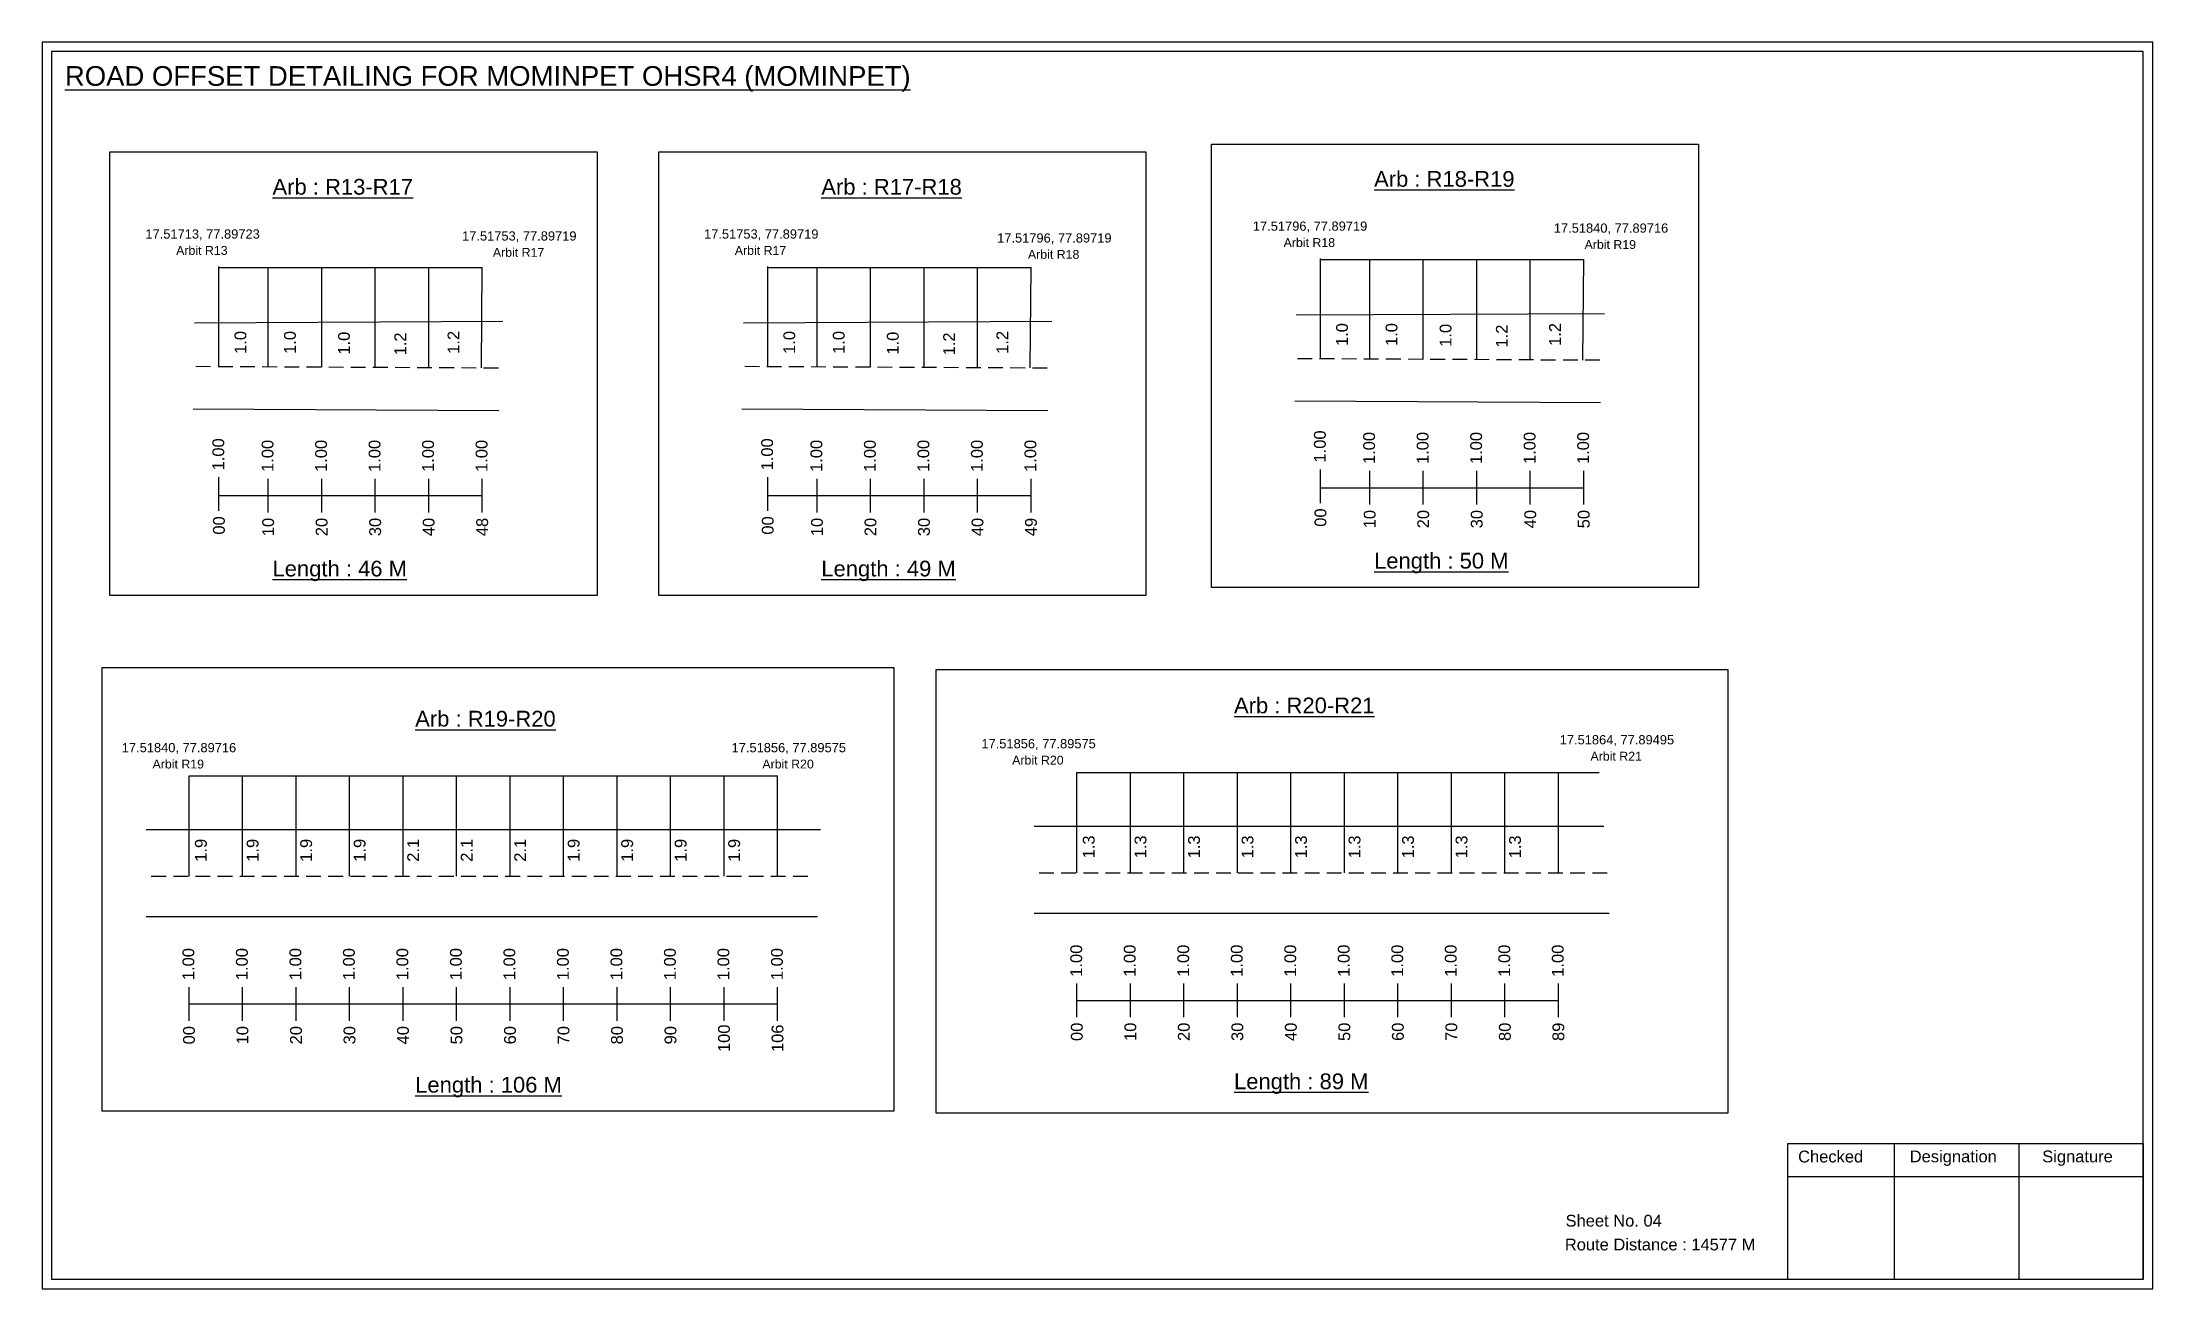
# Model space of a CAD drawing. Header units: inches. Extents: x 777 to 9331, y 1229 to 5049.
# Drawn here: x 5242 to 5778, y 2594 to 2911 of the extents above; entities that cross this region are included whole.
import ezdxf

# ---------------------------------------------------------------- set-up
doc = ezdxf.new("R2010")
doc.units = ezdxf.units.IN
doc.header["$MEASUREMENT"] = 0
doc.linetypes.add('DASHED2', pattern=[0.375, 0.25, -0.125])
doc.layers.add('PDF_Geometry', color=7, linetype='Continuous')
doc.layers.add('PDF_Text', color=5, linetype='Continuous')
doc.styles.add('PDF Arial', font='arial.ttf')
doc.styles.get("Standard").update_dxf_attribs({"font": 'arial.ttf'})

msp = doc.modelspace()

# ---------------------------------------------------------------- texts
at = {"color": 242, "true_color": 0xcd2027}
for s, height, p in [('%%UROAD OFFSET DETAILING FOR MOMINPET OHSR4 (MOMINPET)', 5, (5247.55, 2900.11)), ('%%UArb : R13-R17', 4, (5300.31, 2872.45)), ('%%UArb : R17-R18', 4, (5439.81, 2872.45)), ('%%UArb : R18-R19', 4, (5580.31, 2874.45)), ('%%ULength : 46 M', 4, (5300.31, 2775.45)), ('%%ULength : 49 M', 4, (5439.81, 2775.45)), ('%%ULength : 50 M', 4, (5580.31, 2777.45)), ('%%UArb : R19-R20', 4, (5336.58, 2737.31)), ('%%UArb : R20-R21', 4, (5544.71, 2740.68)), ('%%ULength : 106 M', 4, (5336.58, 2644.31)), ('%%ULength : 89 M', 4, (5544.71, 2645.18))]:
    msp.add_text(s, height=height, dxfattribs=at).set_placement(p)
at = {"color": 5}
for s, height, p in [('17.51796, 77.89719', 2.34, (5549.5, 2863.29)), ('17.51840, 77.89716', 2.34, (5626, 2862.79)), ('17.51713, 77.89723', 2.34, (5268, 2861.29)), ('Arbit R13', 2.246, (5275.82, 2857.16)), ('17.51753, 77.89719', 2.34, (5348.5, 2860.79)), ('17.51753, 77.89719', 2.34, (5410, 2861.28)), ('Arbit R17', 2.246, (5417.82, 2857.16)), ('17.51796, 77.89719', 2.34, (5484.5, 2860.28)), ('Arbit R18', 2.246, (5557.32, 2859.16)), ('Arbit R19', 2.246, (5633.82, 2858.66)), ('Arbit R17', 2.246, (5356.32, 2856.66)), ('Arbit R18', 2.246, (5492.32, 2856.16)), ('17.51840, 77.89716', 2.34, (5262, 2730.79)), ('17.51856, 77.89575', 2.34, (5417, 2730.79)), ('17.51856, 77.89575', 2.34, (5480.5, 2731.79)), ('17.51864, 77.89495', 2.34, (5627.5, 2732.79)), ('Arbit R21', 2.246, (5635.32, 2728.66)), ('Arbit R19', 2.246, (5269.82, 2726.66)), ('Arbit R20', 2.246, (5424.82, 2726.66)), ('Arbit R20', 2.246, (5488.32, 2727.66))]:
    msp.add_text(s, height=height, dxfattribs=at).set_placement(p)
for s, p in [('1.0', (5573.66, 2833.99)), ('1.0', (5586.24, 2833.99)), ('1.0', (5599.98, 2833.8)), ('1.2', (5614.29, 2833.61)), ('1.2', (5627.81, 2834.02)), ('1.0', (5293.66, 2831.99)), ('1.0', (5306.24, 2831.99)), ('1.0', (5319.98, 2831.8)), ('1.2', (5334.29, 2831.61)), ('1.2', (5347.81, 2832.02)), ('1.0', (5433.16, 2831.99)), ('1.0', (5445.74, 2831.99)), ('1.0', (5459.48, 2831.8)), ('1.2', (5473.79, 2831.61)), ('1.2', (5487.31, 2832.02)), ('1.3', (5509.28, 2703.81)), ('1.3', (5522.44, 2703.81)), ('1.3', (5536.04, 2703.81)), ('1.3', (5549.64, 2703.81)), ('1.3', (5563.24, 2703.81)), ('1.3', (5576.84, 2703.81)), ('1.3', (5590.44, 2703.81)), ('1.3', (5604.04, 2703.81)), ('1.3', (5617.64, 2703.81)), ('1.9', (5283.6, 2702.96)), ('1.9', (5296.76, 2702.96)), ('1.9', (5310.36, 2702.96)), ('1.9', (5323.96, 2702.96)), ('2.1', (5337.56, 2702.96)), ('2.1', (5351.16, 2702.96)), ('2.1', (5364.76, 2702.96)), ('1.9', (5378.36, 2702.96)), ('1.9', (5391.96, 2702.96)), ('1.9', (5405.56, 2702.96)), ('1.9', (5419.16, 2702.96))]:
    msp.add_text(s, height=3, rotation=90).set_placement(p)
at = {"color": 217, "true_color": 0x93278f}
for s, p in [('1.00', (5568.03, 2804.39)), ('1.00', (5580.55, 2804)), ('1.00', (5594.15, 2804)), ('1.00', (5607.75, 2804)), ('1.00', (5621.35, 2804)), ('1.00', (5634.95, 2804)), ('1.00', (5288.03, 2802.39)), ('1.00', (5300.55, 2802)), ('1.00', (5314.15, 2802)), ('1.00', (5327.75, 2802)), ('1.00', (5341.35, 2802)), ('1.00', (5354.95, 2802)), ('1.00', (5427.53, 2802.39)), ('1.00', (5440.05, 2802)), ('1.00', (5453.65, 2802)), ('1.00', (5467.25, 2802)), ('1.00', (5480.85, 2802)), ('1.00', (5494.45, 2802)), ('00', (5288.18, 2786.07)), ('10', (5300.7, 2785.68)), ('20', (5314.3, 2785.68)), ('30', (5327.9, 2785.68)), ('40', (5341.5, 2785.68)), ('48', (5355.1, 2785.68)), ('00', (5427.68, 2786.07)), ('10', (5440.2, 2785.68)), ('20', (5453.8, 2785.68)), ('30', (5467.4, 2785.68)), ('40', (5481, 2785.68)), ('49', (5494.6, 2785.68)), ('00', (5568.18, 2788.07)), ('10', (5580.7, 2787.68)), ('20', (5594.3, 2787.68)), ('30', (5607.9, 2787.68)), ('40', (5621.5, 2787.68)), ('50', (5635.1, 2787.68)), ('1.00', (5280.42, 2672.88)), ('1.00', (5294.02, 2672.88)), ('1.00', (5307.62, 2672.88)), ('1.00', (5321.22, 2672.88)), ('1.00', (5334.82, 2672.88)), ('1.00', (5348.42, 2672.88)), ('1.00', (5362.02, 2672.88)), ('1.00', (5375.62, 2672.88)), ('1.00', (5389.22, 2672.88)), ('1.00', (5402.82, 2672.88)), ('1.00', (5416.42, 2672.88)), ('1.00', (5430.02, 2672.88)), ('1.00', (5506.1, 2673.74)), ('1.00', (5519.7, 2673.74)), ('1.00', (5533.3, 2673.74)), ('1.00', (5546.9, 2673.74)), ('1.00', (5560.5, 2673.74)), ('1.00', (5574.1, 2673.74)), ('1.00', (5587.7, 2673.74)), ('1.00', (5601.3, 2673.74)), ('1.00', (5614.9, 2673.74)), ('1.00', (5628.5, 2673.74)), ('00', (5280.57, 2656.56)), ('10', (5294.17, 2656.56)), ('20', (5307.77, 2656.56)), ('30', (5321.37, 2656.56)), ('40', (5334.97, 2656.56)), ('50', (5348.57, 2656.56)), ('60', (5362.17, 2656.56)), ('70', (5375.77, 2656.56)), ('80', (5389.37, 2656.56)), ('90', (5402.97, 2656.56)), ('100', (5416.57, 2654.61)), ('106', (5430.17, 2654.61)), ('00', (5506.25, 2657.42)), ('10', (5519.85, 2657.42)), ('20', (5533.45, 2657.42)), ('30', (5547.05, 2657.42)), ('40', (5560.65, 2657.42)), ('50', (5574.25, 2657.42)), ('60', (5587.85, 2657.42)), ('70', (5601.45, 2657.42)), ('80', (5615.05, 2657.42)), ('89', (5628.65, 2657.42))]:
    msp.add_text(s, height=3, rotation=90, dxfattribs=at).set_placement(p)
for s, p in [('Sheet No. 04', (5628.99, 2610.27)), ('Route Distance : 14577 M', (5628.8, 2604.22))]:
    msp.add_text(s, height=3).set_placement(p)
at = {"layer": 'PDF_Text', "color": 7, "attachment_point": 7, "style": 'PDF Arial'}
for s, insert, char_height in [('Checked', (5688.09, 2626.52), 3.001), ('Designation', (5716.47, 2625.69), 3.0006), ('Signature', (5750.15, 2625.69), 3.001)]:
    msp.add_mtext(s, dxfattribs=dict(at, insert=insert, char_height=char_height))

# ---------------------------------------------------------------- linework, layer by layer
for p, q in [((5286.7, 2828.71), (5286.7, 2854.24)), ((5426.2, 2828.71), (5426.2, 2854.24)), ((5566.7, 2830.71), (5566.7, 2856.24)), ((5579.22, 2830.66), (5579.22, 2855.94)), ((5592.82, 2830.6), (5592.82, 2855.94)), ((5606.42, 2830.66), (5606.42, 2855.94)), ((5620.02, 2830.41), (5620.02, 2855.94)), ((5633.4, 2830.44), (5633.62, 2855.94)), ((5299.22, 2828.66), (5299.22, 2853.94)), ((5312.82, 2828.6), (5312.82, 2853.94)), ((5326.42, 2828.66), (5326.42, 2853.94)), ((5340.02, 2828.41), (5340.02, 2853.94)), ((5353.4, 2828.44), (5353.62, 2853.94)), ((5438.72, 2828.66), (5438.72, 2853.94)), ((5452.32, 2828.6), (5452.32, 2853.94)), ((5465.92, 2828.66), (5465.92, 2853.94)), ((5479.52, 2828.41), (5479.52, 2853.94)), ((5492.9, 2828.44), (5493.12, 2853.94)), ((5280.5, 2839.91), (5358.87, 2840.27)), ((5420, 2839.91), (5498.37, 2840.27)), ((5560.5, 2841.91), (5638.87, 2842.27)), ((5280.13, 2818.06), (5357.86, 2817.63)), ((5419.63, 2818.06), (5497.36, 2817.63)), ((5560.13, 2820.06), (5637.86, 2819.63)), ((5504.77, 2700.14), (5504.77, 2725.68)), ((5518.37, 2700.14), (5518.37, 2725.68)), ((5531.97, 2700.14), (5531.97, 2725.68)), ((5545.57, 2700.14), (5545.57, 2725.68)), ((5559.17, 2700.14), (5559.17, 2725.68)), ((5572.77, 2700.14), (5572.77, 2725.68)), ((5586.37, 2700.14), (5586.37, 2725.68)), ((5599.97, 2700.14), (5599.97, 2725.68)), ((5613.57, 2700.14), (5613.57, 2725.68)), ((5627.17, 2700.14), (5627.17, 2725.68)), ((5279.09, 2699.28), (5279.09, 2724.82)), ((5292.69, 2699.28), (5292.69, 2724.82)), ((5306.29, 2699.28), (5306.29, 2724.82)), ((5319.89, 2699.28), (5319.89, 2724.82)), ((5333.49, 2699.28), (5333.49, 2724.82)), ((5347.09, 2699.28), (5347.09, 2724.82)), ((5360.69, 2699.28), (5360.69, 2724.82)), ((5374.29, 2699.28), (5374.29, 2724.82)), ((5387.89, 2699.28), (5387.89, 2724.82)), ((5401.49, 2699.28), (5401.49, 2724.82)), ((5415.09, 2699.28), (5415.09, 2724.82)), ((5428.69, 2699.28), (5428.69, 2724.82)), ((5268.22, 2711.17), (5439.57, 2711.17)), ((5493.9, 2712.02), (5638.68, 2712.02)), ((5438.88, 2688.98), (5268.22, 2688.98)), ((5640.1, 2689.84), (5493.9, 2689.84))]:
    msp.add_line(p, q)
at = {"color": 5}
for p, q in [((5566.7, 2855.94), (5633.62, 2855.94)), ((5286.7, 2853.94), (5353.62, 2853.94)), ((5426.2, 2853.94), (5493.12, 2853.94)), ((5504.77, 2725.68), (5637.55, 2725.68)), ((5279.09, 2724.82), (5428.69, 2724.82))]:
    msp.add_line(p, q, dxfattribs=at)
at = {"linetype": 'DASHED2', "ltscale": 15}
for p, q in [((5280.84, 2828.85), (5359.13, 2828.44)), ((5420.34, 2828.85), (5498.63, 2828.44)), ((5560.84, 2830.85), (5639.13, 2830.44)), ((5269.49, 2699.28), (5437.09, 2699.28)), ((5495.17, 2700.14), (5639.53, 2700.14))]:
    msp.add_line(p, q, dxfattribs=at)
at = {"color": 217, "true_color": 0x93278f}
for p, q in [((5286.7, 2792.09), (5286.7, 2800.65)), ((5426.2, 2792.09), (5426.2, 2800.65)), ((5566.7, 2794.09), (5566.7, 2802.65)), ((5579.22, 2793.71), (5579.22, 2802.26)), ((5592.82, 2793.71), (5592.82, 2802.26)), ((5606.42, 2793.71), (5606.42, 2802.26)), ((5620.02, 2793.71), (5620.02, 2802.26)), ((5633.62, 2793.71), (5633.62, 2802.26)), ((5286.7, 2795.98), (5353.62, 2795.99)), ((5299.22, 2791.71), (5299.22, 2800.26)), ((5312.82, 2791.71), (5312.82, 2800.26)), ((5326.42, 2791.71), (5326.42, 2800.26)), ((5340.02, 2791.71), (5340.02, 2800.26)), ((5353.62, 2791.71), (5353.62, 2800.26)), ((5426.2, 2795.98), (5493.12, 2795.99)), ((5438.72, 2791.71), (5438.72, 2800.26)), ((5452.32, 2791.71), (5452.32, 2800.26)), ((5465.92, 2791.71), (5465.92, 2800.26)), ((5479.52, 2791.71), (5479.52, 2800.26)), ((5493.12, 2791.71), (5493.12, 2800.26)), ((5566.7, 2797.98), (5633.62, 2797.99)), ((5504.77, 2663.44), (5504.77, 2672)), ((5518.37, 2663.44), (5518.37, 2672)), ((5531.97, 2663.44), (5531.97, 2672)), ((5545.57, 2663.44), (5545.57, 2672)), ((5559.17, 2663.44), (5559.17, 2672)), ((5572.77, 2663.44), (5572.77, 2672)), ((5586.37, 2663.44), (5586.37, 2672)), ((5599.97, 2663.44), (5599.97, 2672)), ((5613.57, 2663.44), (5613.57, 2672)), ((5627.17, 2663.44), (5627.17, 2672)), ((5279.09, 2662.58), (5279.09, 2671.14)), ((5279.09, 2666.85), (5428.69, 2666.88)), ((5292.69, 2662.58), (5292.69, 2671.14)), ((5306.29, 2662.58), (5306.29, 2671.14)), ((5319.89, 2662.58), (5319.89, 2671.14)), ((5333.49, 2662.58), (5333.49, 2671.14)), ((5347.09, 2662.58), (5347.09, 2671.14)), ((5360.69, 2662.58), (5360.69, 2671.14)), ((5374.29, 2662.58), (5374.29, 2671.14)), ((5387.89, 2662.58), (5387.89, 2671.14)), ((5401.49, 2662.58), (5401.49, 2671.14)), ((5415.09, 2662.58), (5415.09, 2671.14)), ((5428.69, 2662.58), (5428.69, 2671.14)), ((5504.77, 2667.71), (5627.17, 2667.73))]:
    msp.add_line(p, q, dxfattribs=at)
for points in [[(5259, 2883.3), (5382.8, 2883.3), (5382.8, 2770.62), (5259, 2770.62)], [(5398.5, 2883.3), (5522.3, 2883.3), (5522.3, 2770.62), (5398.5, 2770.62)], [(5539, 2885.3), (5662.8, 2885.3), (5662.8, 2772.62), (5539, 2772.62)], [(5257, 2752.3), (5458.24, 2752.3), (5458.24, 2639.62), (5257, 2639.62)], [(5469, 2751.8), (5670.24, 2751.8), (5670.24, 2639.12), (5469, 2639.12)]]:
    msp.add_lwpolyline(points, close=True)
at = {"layer": 'PDF_Geometry'}
for points in [[(5241.77, 2911.18), (5241.77, 2594.47), (5778.25, 2594.47), (5778.25, 2911.18)], [(5244.1, 2908.85), (5244.1, 2596.89), (5775.83, 2596.89), (5775.83, 2908.85)]]:
    msp.add_lwpolyline(points, close=True, dxfattribs=at)
at = {"layer": 'PDF_Geometry', "color": 242, "true_color": 0xcc1f26}
msp.add_lwpolyline([(5775.83, 2596.8), (5685.49, 2596.8), (5685.49, 2631.41), (5775.83, 2631.41)], close=True, dxfattribs=at)
for points in [[(5712.47, 2631.41), (5712.47, 2596.8)], [(5744.19, 2631.41), (5744.19, 2596.8)], [(5685.49, 2623.03), (5775.83, 2623.03)]]:
    msp.add_lwpolyline(points, dxfattribs=at)

msp.set_redraw_order([(e.dxf.handle, doc.entitydb.next_handle()) for e in msp.query("TEXT MTEXT ATTDEF DIMENSION ARC_DIMENSION")])  # texts and dimensions are drawn at this point

doc.saveas('drawing.dxf')
